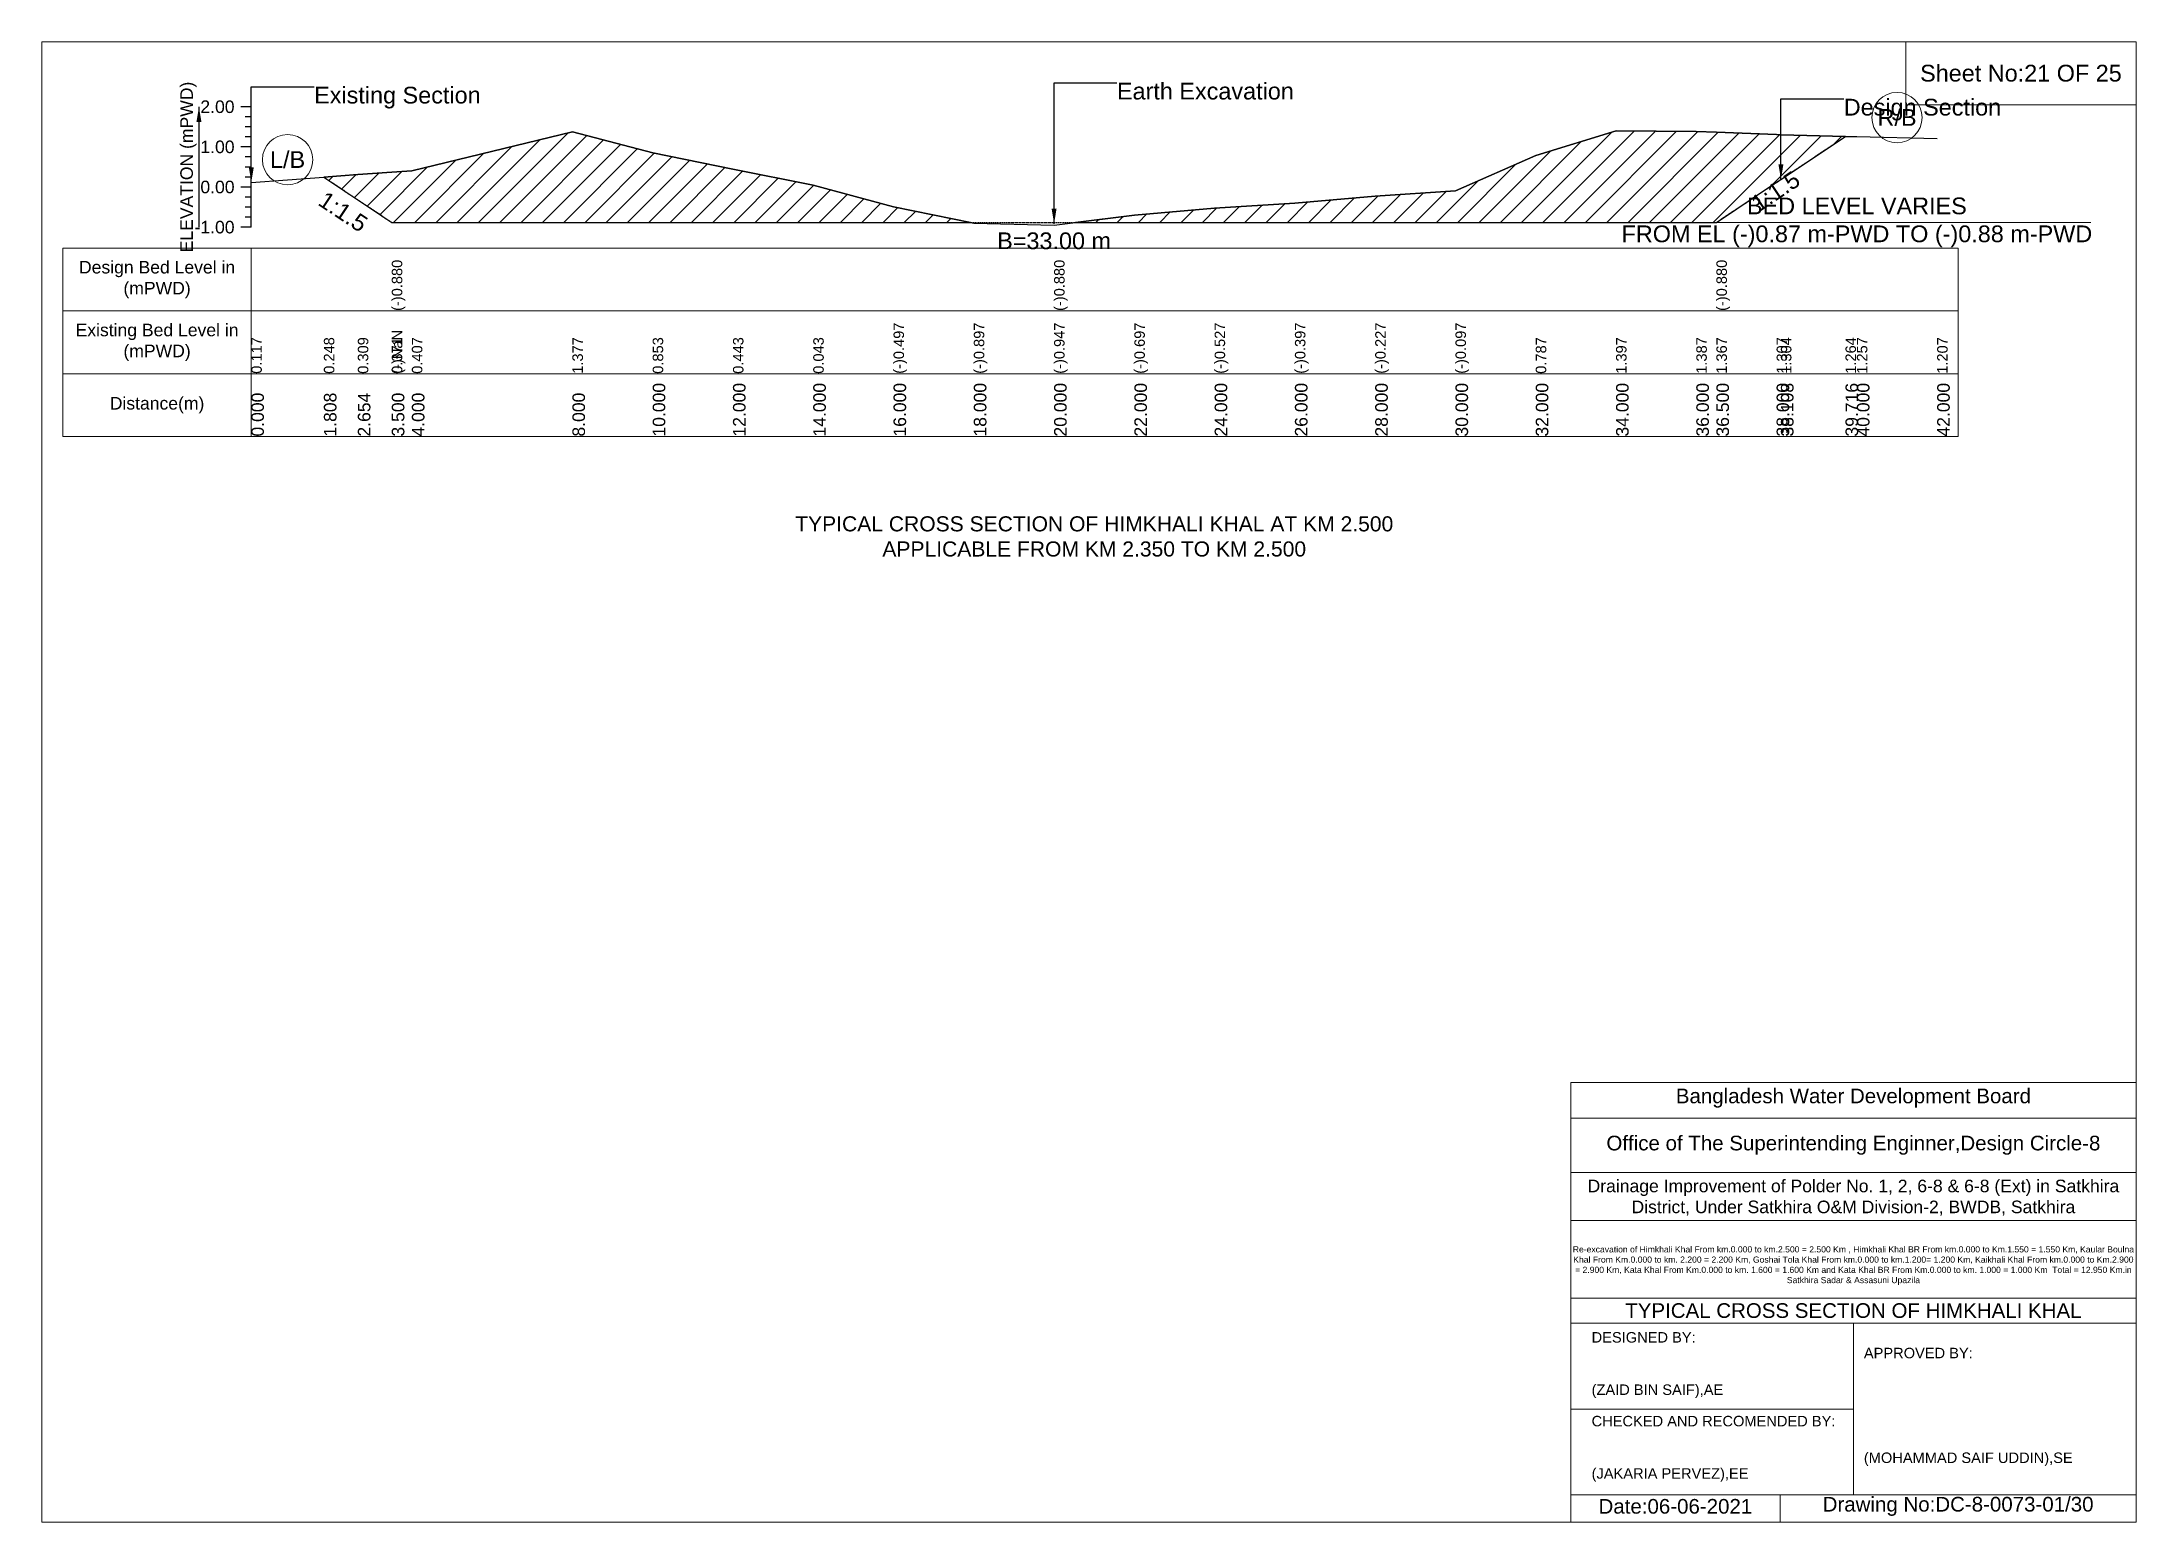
# Model space of a CAD drawing. Header units: inches. Extents: x 93000 to 346000, y -4242 to 0.
# Drawn here: x 300000 to 306000, y -4242 to 0 of the extents above; entities that cross this region are included whole.
import ezdxf

# ---------------------------------------------------------------- set-up
doc = ezdxf.new("R2010")
doc.units = ezdxf.units.IN
doc.header["$LTSCALE"] = 7
doc.header["$MEASUREMENT"] = 0
doc.linetypes.add('DASHED', pattern=[0.75, 0.5, -0.25])
for name, color, linetype, lineweight in [('Cross section Data Border', 7, 'Continuous', 9), ('Cross Section Labels', 7, 'Continuous', 9), ('Design_Bed_Level for Xsection', 7, 'DASHED', 25), ('Existing_Bed_Level for Xsection', 7, 'Continuous', 25), ('Long Section Labels', 7, 'Continuous', 9)]:
    doc.layers.add(name, color=color, linetype=linetype, lineweight=lineweight)
doc.styles.get("Standard").update_dxf_attribs({"font": 'arial.ttf'})
doc.dimstyles.get("Standard").update_dxf_attribs({"dimtxt": 0.18, "dimasz": 0.18, "dimexe": 0.18, "dimexo": 0.0625, "dimgap": 0.09, "dimtad": 0, "dimtih": 1, "dimtoh": 1, "dimdec": 4, "dimzin": 0, "dimdsep": 46, "dimtxsty": 'Standard', "dimcen": 0.09, "dimadec": 0, "dimazin": 0, "dimtfac": 1, "dimtdec": 4, "dimtofl": 0, "dimtmove": 0, "dimatfit": 3, "dimfxl": 0, "dimtolj": 1, "dimtzin": 0, "dimarcsym": 0})

msp = doc.modelspace()

# ---------------------------------------------------------------- texts
at = {"layer": 'Cross section Data Border', "attachment_point": 5}
for s, insert, char_height in [('Sheet No:21 OF 25', (305670, -90), 48), ('Bangladesh Water Development Board', (305190, -3027), 42), ('Office of The Superintending Enginner,Design Circle-8', (305190, -3162), 42)]:
    msp.add_mtext(s, dxfattribs=dict(at, insert=insert, char_height=char_height))
at = {"layer": 'Cross section Data Border'}
for s, insert, char_height, width, attachment_point in [('Design Bed Level in (mPWD)', (300330, -681.1), 36, 480, 5), ('Existing Bed Level in (mPWD)', (300330, -861.1), 36, 480, 5), ('Distance(m)', (300330, -1041.1), 36, 480, 5), ('Drainage Improvement of Polder No. 1, 2, 6-8 & 6-8 (Ext) in Satkhira District, Under Satkhira O&M Division-2, BWDB, Satkhira', (305190, -3312), 36, 1680, 5), ('Re-excavation of Himkhali Khal From km.0.000 to km.2.500 = 2.500 Km , Himkhali Khal BR From km.0.000 to Km.1.550 = 1.550 Km, Kaular Boulna Khal From Km.0.000 to km. 2.200 = 2.200 Km, Goshai Tola Khal From km.0.000 to km.1.200= 1.200 Km, Kaikhali Khal From km.0.000 to Km.2.900 = 2.900 Km, Kata Khal From Km.0.000 to km. 1.600 = 1.600 Km and Kata Khal BR From Km.0.000 to km. 1.000 = 1.000 Km  Total = 12.950 Km.in Satkhira Sadar & Assasuni Upazila', (305190, -3507), 17.611, 1620, 5), ('TYPICAL CROSS SECTION OF HIMKHALI KHAL', (305190, -3636), 42, 1680, 5), ('DESIGNED BY:\\P\\P\\P(ZAID BIN SAIF),AE', (304440, -3792), 30, 840, 4), ('APPROVED BY:\\P\\P\\P\\P\\P\\P(MOHAMMAD SAIF UDDIN),SE', (305220, -3912), 30, 840, 4), ('CHECKED AND RECOMENDED BY:\\P\\P\\P(JAKARIA PERVEZ),EE', (304440, -4032), 30, 840, 4), ('Date:06-06-2021', (304680, -4197), 42, 840, 5), ('Drawing No:DC-8-0073-01/30', (305490, -4197), 42, 1320, 5)]:
    msp.add_mtext(s, dxfattribs=dict(at, insert=insert, char_height=char_height, width=width, attachment_point=attachment_point))
at = {"layer": 'Cross Section Labels'}
for s, insert, char_height, attachment_point in [('Earth Excavation', (303080, -117.1), 48, 1), ('Existing Section', (300780, -128.6), 48, 1), ('Design Section', (305162.4, -163.1), 48, 1), ('R/B', (305315, -216.9), 48, 5), ('L/B', (300704, -337.6), 48, 5), ('BED LEVEL VARIES \\PFROM EL (-)0.87 m-PWD TO (-)0.88 m-PWD', (305200, -517.3), 48, 5), ('B=33.00 m', (302900, -546), 48, 2), ('TYPICAL CROSS SECTION OF HIMKHALI KHAL AT KM 2.500\\PAPPLICABLE FROM KM 2.350 TO KM 2.500', (303015, -1417.5), 43.2, 5)]:
    msp.add_mtext(s, dxfattribs=dict(at, insert=insert, char_height=char_height, attachment_point=attachment_point))
at = {"layer": 'Cross Section Labels', "char_height": 48, "attachment_point": 2}
for insert, rotation in [((304953.7, -408.4), 33.69007), ((300876.5, -466.8), 326.30993)]:
    msp.add_mtext('1:1.5', dxfattribs=dict(at, insert=insert, rotation=rotation))
at = {"layer": 'Existing_Bed_Level for Xsection', "insert": (300420, -358.6), "char_height": 36, "attachment_point": 5, "rotation": 90}
msp.add_mtext('ELEVATION (mPWD)', dxfattribs=at)
at = {"layer": 'Existing_Bed_Level for Xsection', "char_height": 36, "attachment_point": 6}
for s, insert in [('2.00', (300552, -186.1)), ('1.00', (300552, -301.1)), ('0.00', (300552, -416.1)), ('-1.00', (300552, -531.1))]:
    msp.add_mtext(s, dxfattribs=dict(at, insert=insert))
at = {"layer": 'Long Section Labels', "attachment_point": 1, "rotation": 90}
for s, insert, char_height in [('(-)0.880', (301002.5, -771.1), 30), ('(-)0.880', (302900, -771.1), 30), ('(-)0.880', (304797.5, -771.1), 30), ('(-)NaN', (301002.5, -951.1), 30), ('(-)NaN', (301002.5, -951.1), 30), ('(-)0.497', (302440, -951.1), 30), ('(-)0.897', (302670, -951.1), 30), ('(-)0.947', (302900, -951.1), 30), ('(-)0.947', (302900, -951.1), 30), ('(-)0.947', (302900, -951.1), 30), ('(-)0.697', (303130, -951.1), 30), ('(-)0.527', (303360, -951.1), 30), ('(-)0.397', (303590, -951.1), 30), ('(-)0.227', (303820, -951.1), 30), ('(-)0.097', (304050, -951.1), 30), ('0.117', (300600, -951.1), 30), ('0.248', (300807.9, -951.1), 30), ('0.309', (300905.2, -951.1), 30), ('0.371', (301002.5, -951.1), 30), ('0.371', (301002.5, -951.1), 30), ('0.407', (301060, -951.1), 30), ('1.377', (301520, -951.1), 30), ('0.853', (301750, -951.1), 30), ('0.443', (301980, -951.1), 30), ('0.043', (302210, -951.1), 30), ('0.787', (304280, -951.1), 30), ('1.397', (304510, -951.1), 30), ('1.387', (304740, -951.1), 30), ('1.367', (304797.5, -951.1), 30), ('1.367', (304797.5, -951.1), 30), ('1.307', (304970, -951.1), 30), ('1.304', (304982.4, -951.1), 30), ('1.264', (305167.4, -951.1), 30), ('1.257', (305200, -951.1), 30), ('1.207', (305430, -951.1), 30), ('0.000', (300600, -1131.1), 36), ('1.808', (300807.9, -1131.1), 36), ('2.654', (300905.2, -1131.1), 36), ('3.500', (301002.5, -1131.1), 36), ('3.500', (301002.5, -1131.1), 36), ('3.500', (301002.5, -1131.1), 36), ('4.000', (301060, -1131.1), 36), ('8.000', (301520, -1131.1), 36), ('10.000', (301750, -1131.1), 36), ('12.000', (301980, -1131.1), 36), ('14.000', (302210, -1131.1), 36), ('16.000', (302440, -1131.1), 36), ('18.000', (302670, -1131.1), 36), ('20.000', (302900, -1131.1), 36), ('20.000', (302900, -1131.1), 36), ('20.000', (302900, -1131.1), 36), ('22.000', (303130, -1131.1), 36), ('24.000', (303360, -1131.1), 36), ('26.000', (303590, -1131.1), 36), ('28.000', (303820, -1131.1), 36), ('30.000', (304050, -1131.1), 36), ('32.000', (304280, -1131.1), 36), ('34.000', (304510, -1131.1), 36), ('36.000', (304740, -1131.1), 36), ('36.500', (304797.5, -1131.1), 36), ('36.500', (304797.5, -1131.1), 36), ('36.500', (304797.5, -1131.1), 36), ('38.000', (304970, -1131.1), 36), ('38.108', (304982.4, -1131.1), 36), ('39.716', (305167.4, -1131.1), 36), ('40.000', (305200, -1131.1), 36), ('42.000', (305430, -1131.1), 36)]:
    msp.add_mtext(s, dxfattribs=dict(at, insert=insert, char_height=char_height))

# ---------------------------------------------------------------- hatches: boundary and pattern name
at = {"layer": 'Existing_Bed_Level for Xsection'}
h = msp.add_hatch(dxfattribs=at)
h.set_pattern_fill('ANSI31', color=256, scale=345, style=0)
h.paths.add_polyline_path([(300807.9, -387.6), (300905.2, -452.4), (301002.5, -517.3), (301060, -517.3), (301520, -517.3), (301750, -517.3), (301980, -517.3), (302210, -517.3), (302440, -517.3), (302660.2, -517.3), (302440, -473.2), (302210, -411.1), (301980, -365.1), (301750, -318), (301520, -257.7), (301060, -369.3), (301002.5, -373.5), (300905.2, -380.5)])
h = msp.add_hatch(dxfattribs=at)
h.set_pattern_fill('ANSI31', color=256, scale=345, style=0)
h.paths.add_polyline_path([(302961.6, -517.3), (303130, -517.3), (303360, -517.3), (303590, -517.3), (303820, -517.3), (304050, -517.3), (304280, -517.3), (304510, -517.3), (304740, -517.3), (304797.5, -517.3), (304970, -402.3), (304982.4, -394), (305167.4, -270.7), (304982.4, -266.1), (304970, -265.8), (304797.5, -258.9), (304740, -256.6), (304510, -255.4), (304280, -325.6), (304050, -427.2), (303820, -442.2), (303590, -461.8), (303360, -476.7), (303130, -496.2)])

# ---------------------------------------------------------------- linework, layer by layer
at = {"layer": 'Cross section Data Border'}
for points in [[(300000, 0), (306000, 0), (306000, -4242), (300000, -4242)], [(305340, 0), (306000, 0), (306000, -180), (305340, -180)], [(300060, -591.1), (305490, -591.1), (305490, -1131.1), (300060, -1131.1)]]:
    msp.add_lwpolyline(points, close=True, dxfattribs=at)
for points in [[(300600, -591.1), (300600, -1131.1)], [(300060, -771.1), (305490, -771.1)], [(300060, -951.1), (305490, -951.1)], [(304380, -4242), (304380, -2982), (306000, -2982)], [(304380, -3084), (306000, -3084)], [(304380, -3240), (306000, -3240)], [(304380, -3378), (306000, -3378)], [(304380, -3600), (306000, -3600)], [(304380, -3672), (306000, -3672)], [(305190, -3672), (305190, -4164)], [(304380, -3918), (305190, -3918)], [(304380, -4164), (306000, -4164)], [(304980, -4164), (304980, -4242)]]:
    msp.add_lwpolyline(points, dxfattribs=at)
at = {"layer": 'Cross Section Labels'}
msp.add_lwpolyline([(304530.2, -517.3), (305869.8, -517.3)], dxfattribs=at)
for centre in [(305315, -216.9), (300704, -337.6)]:
    msp.add_circle(centre, 72, dxfattribs=at)
at = {"layer": 'Design_Bed_Level for Xsection'}
msp.add_lwpolyline([(300807.9, -387.6), (300905.2, -452.4), (301002.5, -517.3), (302900, -517.3), (304797.5, -517.3), (304982.4, -394), (305167.4, -270.7)], dxfattribs=at)
at = {"layer": 'Existing_Bed_Level for Xsection'}
for points in [[(300600, -186.1), (300570, -186.1)], [(300600, -214.8), (300582, -214.8)], [(300600, -531.1), (300600, -416.1), (300600, -301.1), (300600, -186.1)], [(300600, -243.6), (300582, -243.6)], [(300600, -272.3), (300582, -272.3)], [(300600, -402.6), (300807.9, -387.6), (300905.2, -380.5), (301002.5, -373.5), (301002.5, -373.5), (301060, -369.3), (301520, -257.7), (301750, -318), (301980, -365.1), (302210, -411.1), (302440, -473.2), (302670, -519.2), (302900, -525), (302900, -525), (303130, -496.2), (303360, -476.7), (303590, -461.8), (303820, -442.2), (304050, -427.2), (304280, -325.6), (304510, -255.4), (304740, -256.6), (304797.5, -258.9), (304797.5, -258.9), (304970, -265.8), (304982.4, -266.1), (305167.4, -270.7), (305200, -271.5), (305430, -277.3)], [(300600, -301.1), (300570, -301.1)], [(300600, -329.8), (300582, -329.8)], [(300600, -358.6), (300582, -358.6)], [(300600, -416.1), (300570, -416.1)], [(300600, -387.3), (300582, -387.3)], [(300600, -444.8), (300582, -444.8)], [(300600, -473.6), (300582, -473.6)], [(300600, -531.1), (300570, -531.1)], [(300600, -502.3), (300582, -502.3)]]:
    msp.add_lwpolyline(points, dxfattribs=at)
for points in [[(300807.9, -387.6), (300807.9, -387.6), (300905.2, -452.4), (301002.5, -517.3), (301002.5, -517.3), (301060, -517.3), (301520, -517.3), (301750, -517.3), (301980, -517.3), (302210, -517.3), (302440, -517.3), (302660.2, -517.3), (302440, -473.2), (302210, -411.1), (301980, -365.1), (301750, -318), (301520, -257.7), (301060, -369.3), (301002.5, -373.5), (301002.5, -373.5), (300905.2, -380.5), (300807.9, -387.6)], [(302961.6, -517.3), (303130, -517.3), (303360, -517.3), (303590, -517.3), (303820, -517.3), (304050, -517.3), (304280, -517.3), (304510, -517.3), (304740, -517.3), (304797.5, -517.3), (304797.5, -517.3), (304970, -402.3), (304982.4, -394), (305167.4, -270.7), (304982.4, -266.1), (304970, -265.8), (304797.5, -258.9), (304797.5, -258.9), (304740, -256.6), (304510, -255.4), (304280, -325.6), (304050, -427.2), (303820, -442.2), (303590, -461.8), (303360, -476.7), (303130, -496.2)]]:
    msp.add_lwpolyline(points, close=True, dxfattribs=at)

msp.set_redraw_order([(e.dxf.handle, doc.entitydb.next_handle()) for e in msp.query("TEXT MTEXT ATTDEF DIMENSION ARC_DIMENSION")])  # texts and dimensions are drawn at this point

# ---------------------------------------------------------------- leaders
at = {"layer": 'Cross Section Labels', "annotation_type": 0, "has_hookline": 1, "hookline_direction": 0}
for points, text_width in [([(302900, -521.1), (302900, -117.1), (303079.9, -117.1)], 497), ([(300600, -402.6), (300600, -128.6), (300779.9, -128.6)], 467.2), ([(304982.4, -394), (304982.4, -163.1), (305162.3, -163.1)], 441.2)]:
    msp.add_leader(points, dimstyle='Standard', override={"dimasz": 43.2}, dxfattribs=dict(at, text_width=text_width))
at = {"layer": 'Existing_Bed_Level for Xsection'}
msp.add_leader([(300450, -186.1), (300450, -531.1)], dimstyle='Standard', override={"dimasz": 43.2}, dxfattribs=at)

doc.saveas('drawing.dxf')
